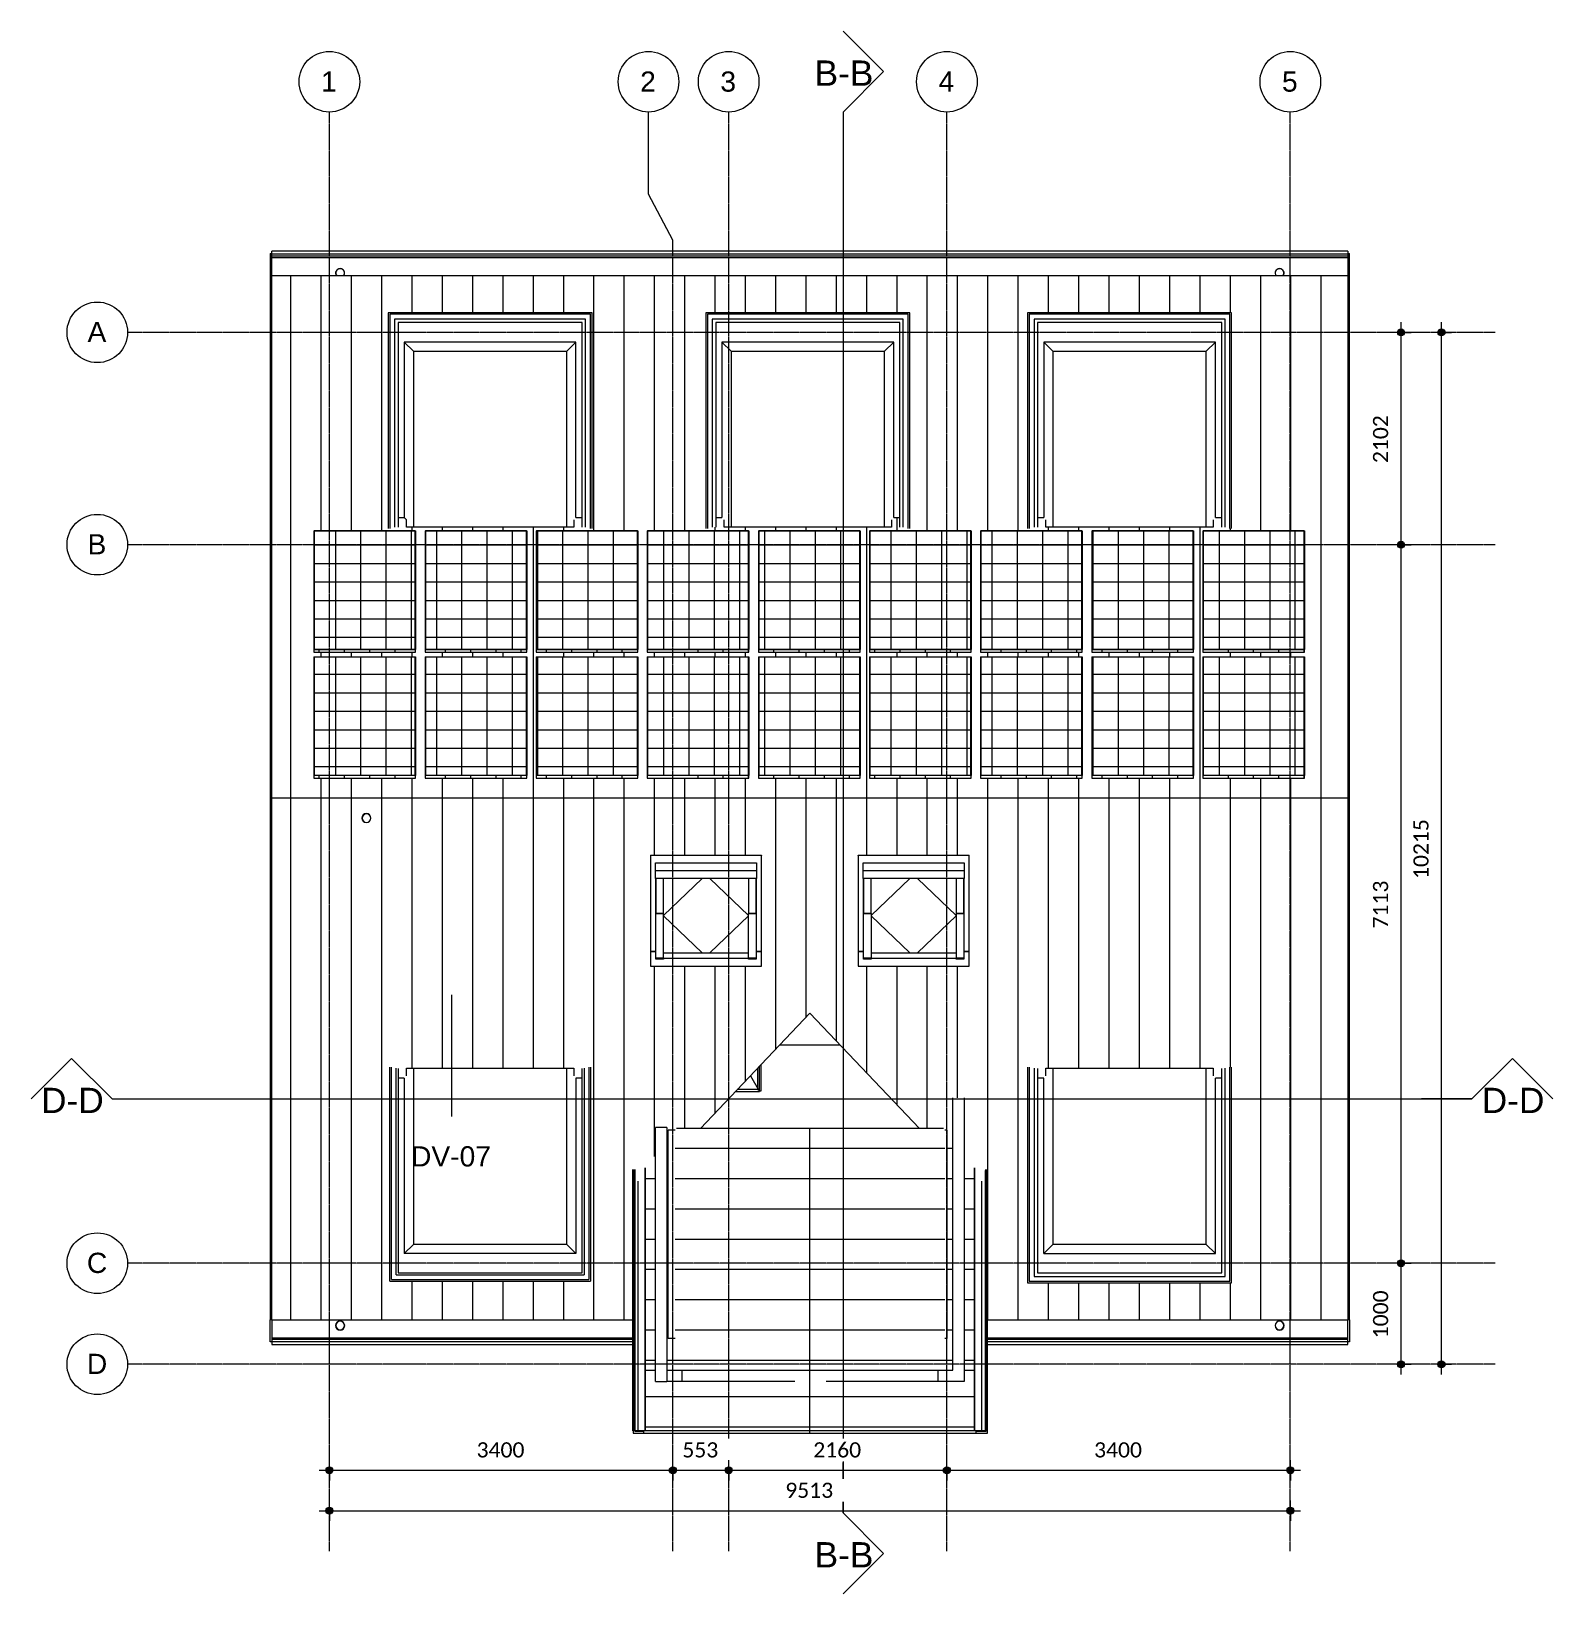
# Model space of a CAD drawing. Header units: millimetres. Extents: x -7971 to 7092, y -1411 to 14056.
import ezdxf

# ---------------------------------------------------------------- set-up
doc = ezdxf.new("R2010")
doc.units = ezdxf.units.MM
doc.linetypes.add('grid', pattern=[24, 15, -3, 3, -3])
for name, color, linetype, lineweight in [('A-ANNO-DIMS', 211, 'Continuous', 9), ('A-ANNO-DIMS-100', 211, 'Continuous', 9), ('A-DETL-MBND', 5, 'Continuous', 9), ('A-FLOR', 192, 'Continuous', 9), ('A-GENM', 13, 'Continuous', 9), ('A-GLAZ', 151, 'Continuous', 9), ('A-ROOF', 132, 'Continuous', 9), ('A-ROOF-OTLN', 132, 'Continuous', 9), ('A-ROOF-PATT', 132, 'Continuous', 9), ('A-WALL', 113, 'Continuous', 9), ('G-ANNO-SYMB', 111, 'Continuous', 9), ('S-COLS', 52, 'Continuous', 9), ('S-GRID', 1, 'Continuous', 9), ('S-GRID-IDEN', 1, 'Continuous', 9)]:
    doc.layers.add(name, color=color, linetype=linetype, lineweight=lineweight)
doc.styles.add('Arial', font='arial.ttf', dxfattribs={"height": 200})
doc.styles.add('Arial_1', font='arial.ttf', dxfattribs={"height": 250})
doc.styles.add('Calibri', font='calibri.ttf', dxfattribs={"height": 150})
doc.dimstyles.new('00_BR_maatvoering_1_5mm', dxfattribs={"dimscale": 304.8, "dimtxt": 176.602264, "dimasz": 0.918635, "dimexe": 0.328084, "dimexo": 0.0625, "dimgap": 0.229659, "dimtad": 1, "dimdec": 0, "dimzin": 0, "dimdsep": 46, "dimtxsty": 'Calibri', "dimblk1": 'DOTSMALL', "dimblk2": 'DOTSMALL', "dimsah": 1, "dimcen": 0.09, "dimdle": 0.328084, "dimazin": 0, "dimtfac": 1, "dimtdec": 4, "dimtix": 1, "dimtmove": 0, "dimatfit": 3, "dimfxl": 0.328084, "dimfxlon": 1, "dimtvp": 1, "dimtfill": 1, "dimtolj": 1, "dimtzin": 0, "dimarcsym": 2})

msp = doc.modelspace()

# ---------------------------------------------------------------- texts
at = {"layer": 'G-ANNO-SYMB', "attachment_point": 1}
for s, insert, char_height, width, style in [('B-B', (-215.8, 13766.5), 250, 705.485, 'Arial_1'), ('D-D', (-7873.6, 3597.4), 250, 753.586, 'Arial_1'), ('D-D', (6388.7, 3597.4), 250, 753.586, 'Arial_1'), ('DV-07', (-4211.2, 3018.3), 200, 978.059, 'Arial'), ('B-B', (-215.8, -900.5), 250, 705.485, 'Arial_1')]:
    msp.add_mtext(s, dxfattribs=dict(at, insert=insert, char_height=char_height, width=width, style=style))
at = {"layer": 'S-GRID-IDEN', "char_height": 200, "attachment_point": 1, "style": 'Arial'}
for s, insert, width in [('1', (-5101.9, 13657.8), 192.405), ('2', (-1942.8, 13657.8), 192.405), ('3', (-1148.9, 13657.8), 192.405), ('4', (1011.1, 13657.8), 192.405), ('5', (4411.1, 13657.8), 192.405), ('A', (-7413.5, 11179.2), 232.489), ('B', (-7413.5, 9077.4), 232.489), ('C', (-7420, 1964.3), 248.523), ('D', (-7420, 964.3), 248.523)]:
    msp.add_mtext(s, dxfattribs=dict(at, insert=insert, width=width))

# ---------------------------------------------------------------- blocks, each defined once
blk = doc.blocks.new('Zonnepaneel - Zonnepaneel gebouw 1000x1600-406884-Dakaanzicht')
at = {"layer": 'A-GENM'}
h = blk.add_hatch(dxfattribs=at)
h.set_pattern_fill('FP_2', color=256, style=0, pattern_type=2)
h.set_pattern_definition([(270, (3630.52, 8523.85), (250, 2e-14), []), (0, (3630.52, 8523.85), (0, 182.838), [])])
h.paths.add_polyline_path([(4634, 7937), (4634, 9111), (3628, 9111), (3628, 7937), (4229, 7937)])
h.paths.add_polyline_path([(4631, 7939), (3631, 7939), (3631, 9109), (4631, 9109), (4631, 8162)])
h = blk.add_hatch(dxfattribs=at)
h.set_pattern_fill('FP_3', color=256, style=0, pattern_type=2)
h.set_pattern_definition([(0, (4542.9, 8604.8), (0, 182.838), []), (90, (4542.9, 8604.8), (-250, 2e-14), [])])
h.paths.add_polyline_path([(4631, 7939), (4631, 9109), (3631, 9109), (3631, 7939), (4229, 7939)])
h = blk.add_hatch(dxfattribs=at)
h.set_pattern_fill('FP_1', color=256, style=0, pattern_type=2)
h.set_pattern_definition([(0, (3630.52, 7936.58), (0, 170.5), []), (90, (3630.52, 7936.58), (-250, 2e-14), [])])
h.paths.add_polyline_path([(4634, 7909), (4634, 7937), (3628, 7937), (3628, 7909), (4229, 7909)])
for p, q in [((3628, 9111), (4634, 9111)), ((3628, 9111), (3628, 7937)), ((4631, 9109), (3631, 9109)), ((3631, 7939), (3631, 9109)), ((4631, 9109), (3631, 9109)), ((3631, 9109), (3631, 7939)), ((4631, 7939), (4631, 9109)), ((4631, 7939), (4631, 9109)), ((4634, 9111), (4634, 7937)), ((4634, 7937), (3628, 7937)), ((3628, 7937), (3628, 7909)), ((3628, 7909), (4634, 7909)), ((3631, 7939), (4631, 7939)), ((3631, 7939), (4631, 7939)), ((4634, 7909), (4634, 7937))]:
    blk.add_line(p, q, dxfattribs=at)
blk = doc.blocks.new('28_EB_HWA_grote slag - TRON60x2_5-2568815-Dakaanzicht')
at = {"layer": 'A-DETL-MBND'}
for radius, start, end in [(45, 50.8296, 180), (42.5, 48.16, 180), (42.5, 180, 311.84), (45, 180, 309.1704)]:
    blk.add_arc((-127, 0), radius, start, end, dxfattribs=at)
blk = doc.blocks.new('28_EB_HWA_grote slag - TRON60x2_5-2568840-Dakaanzicht')
at = {"layer": 'A-DETL-MBND'}
for radius, start, end in [(45, 360, 180), (42.5, 0, 180), (42.5, 180, 0), (45, 180, 360)]:
    blk.add_arc((-127, 0), radius, start, end, dxfattribs=at)
blk = doc.blocks.new('28_EB_HWA_grote slag - TRON60x2_5-V1-Dakaanzicht')
at = {"layer": 'A-DETL-MBND'}
for radius, start, end in [(45, 50.8296, 180), (42.5, 48.16, 180), (42.5, 180, 310.6525), (45, 180, 309.1704)]:
    blk.add_arc((-127, 0), radius, start, end, dxfattribs=at)
blk = doc.blocks.new('roof-windowsveluxgglintegra---de - Default-2137562-Dakaanzicht')
at = {"layer": 'A-GLAZ'}
for p, q in [((-1841, 5901), (-741, 5901)), ((-1841, 5901), (-1841, 5898)), ((-741, 5898), (-1841, 5898)), ((-1841, 5898), (-1841, 4947)), ((-741, 5901), (-741, 5898)), ((-741, 4947), (-741, 5898)), ((-1791, 5825), (-791, 5825)), ((-1791, 5746), (-1791, 5825)), ((-1791, 5669), (-1791, 5746)), ((-791, 5746), (-1791, 5746)), ((-791, 5825), (-791, 5746)), ((-791, 5746), (-791, 5669)), ((-1791, 5669), (-1791, 4896)), ((-791, 5669), (-1791, 5669)), ((-1788, 5669), (-1788, 5321)), ((-1329, 5669), (-1712, 5302)), ((-1712, 5321), (-1712, 5669)), ((-1253, 5669), (-869, 5302)), ((-869, 5669), (-869, 5321)), ((-793, 5321), (-793, 5669)), ((-791, 4896), (-791, 5669)), ((-1788, 5321), (-1712, 5321)), ((-1788, 4884), (-1788, 5321)), ((-1712, 5321), (-1788, 5321)), ((-1712, 4884), (-1712, 5321)), ((-1712, 5299), (-1329, 4933)), ((-869, 5299), (-1252, 4933)), ((-869, 5321), (-793, 5321)), ((-869, 4884), (-869, 5321)), ((-793, 5321), (-869, 5321)), ((-793, 5321), (-793, 4884)), ((-1841, 4947), (-1791, 4947)), ((-1791, 4947), (-1841, 4947)), ((-1841, 4947), (-1841, 4801)), ((-1841, 4801), (-741, 4801)), ((-1788, 4896), (-1791, 4896)), ((-1788, 4872), (-1788, 4884)), ((-1788, 4884), (-1712, 4884)), ((-1712, 4872), (-1788, 4872)), ((-869, 4930), (-1712, 4930)), ((-1712, 4884), (-1712, 4872)), ((-869, 4876), (-1712, 4876)), ((-869, 4872), (-869, 4884)), ((-869, 4884), (-793, 4884)), ((-793, 4872), (-869, 4872)), ((-791, 4896), (-793, 4896)), ((-793, 4884), (-793, 4872)), ((-791, 4947), (-741, 4947)), ((-741, 4947), (-791, 4947)), ((-741, 4801), (-741, 4947))]:
    blk.add_line(p, q, dxfattribs=at)
blk = doc.blocks.new('roof-windowsveluxgglintegra---de - Default-2137839-Dakaanzicht')
at = {"layer": 'A-GLAZ'}
for p, q in [((215, 5901), (1315, 5901)), ((215, 5898), (215, 5901)), ((1315, 5898), (215, 5898)), ((215, 5898), (215, 4947)), ((1315, 5898), (1315, 5901)), ((1315, 4947), (1315, 5898)), ((265, 5825), (1265, 5825)), ((265, 5746), (265, 5825)), ((265, 5669), (265, 5746)), ((1265, 5746), (265, 5746)), ((1265, 5825), (1265, 5746)), ((1265, 5746), (1265, 5669)), ((265, 5669), (265, 4896)), ((1265, 5669), (265, 5669)), ((268, 5669), (268, 5321)), ((727, 5669), (343, 5302)), ((343, 5321), (343, 5669)), ((803, 5669), (1187, 5302)), ((1187, 5669), (1187, 5321)), ((1262, 5321), (1262, 5669)), ((1265, 4896), (1265, 5669)), ((268, 5321), (343, 5321)), ((268, 4884), (268, 5321)), ((343, 5321), (268, 5321)), ((343, 5321), (343, 4884)), ((343, 5299), (727, 4933)), ((1187, 5299), (803, 4933)), ((1187, 5321), (1262, 5321)), ((1187, 5321), (1187, 4884)), ((1262, 5321), (1187, 5321)), ((1262, 5321), (1262, 4884)), ((215, 4947), (265, 4947)), ((265, 4947), (215, 4947)), ((215, 4947), (215, 4801)), ((215, 4801), (1315, 4801)), ((268, 4896), (265, 4896)), ((268, 4872), (268, 4884)), ((268, 4884), (343, 4884)), ((343, 4872), (268, 4872)), ((1187, 4930), (343, 4930)), ((343, 4884), (343, 4872)), ((1187, 4876), (343, 4876)), ((1187, 4884), (1262, 4884)), ((1187, 4872), (1187, 4884)), ((1262, 4872), (1187, 4872)), ((1265, 4896), (1262, 4896)), ((1262, 4884), (1262, 4872)), ((1265, 4947), (1315, 4947)), ((1315, 4947), (1265, 4947)), ((1315, 4801), (1315, 4947))]:
    blk.add_line(p, q, dxfattribs=at)
blk = doc.blocks.new('28_EB_HWA_grote slag - TRON60x2_5-V2-Dakaanzicht')
at = {"layer": 'A-DETL-MBND'}
for radius, start, end in [(45, 360, 180), (45, 180, 360), (42.5, 0, 180), (42.5, 180, 360)]:
    blk.add_arc((-127, 0), radius, start, end, dxfattribs=at)
blk = doc.blocks.new('73_EA_Standaard_kledingkast_IKEA - 600x900x2600-502647-Dakaanzicht')
at = {"layer": 'A-DETL-MBND'}
for p, q in [((582, 229), (582, 18)), ((600, 18), (600, 247)), ((618, 5), (618, 266)), ((365, 0), (600, 0)), ((600, 18), (382, 18)), ((511, 154), (600, 0)), ((582, 18), (600, 18)), ((600, 0), (600, 18)), ((600, 5), (618, 5))]:
    blk.add_line(p, q, dxfattribs=at)
blk = doc.blocks.new('Grid - r_3_0mm-1753543-Dakaanzicht')
at = {"layer": 'S-GRID-IDEN'}
blk.add_circle((0, 0), 3, dxfattribs=at)
blk = doc.blocks.new('Section - gesloten pijl _ viewname _ sheetnumber-464714-Dakaanzicht')
at = {"layer": 'G-ANNO-SYMB'}
for p, q in [((-4, 4), (-8, 0)), ((0, 0), (-4, 4)), ((0, 0), (5, 0))]:
    blk.add_line(p, q, dxfattribs=at)
blk = doc.blocks.new('DIMBLOCK1-Dakaanzicht')
at = {"layer": 'A-ANNO-DIMS-100'}
h = blk.add_hatch(color=256, dxfattribs=at)
edge = h.paths.add_edge_path()
edge.add_arc((-5019, -189), 35, 0, 360)
h = blk.add_hatch(color=256, dxfattribs=at)
edge = h.paths.add_edge_path()
edge.add_arc((-1619, -189), 35, 0, 360)
for p, q in [((-5019, -189), (-5019, -89)), ((-1619, -189), (-1619, -89)), ((-5119, -189), (-1619, -189)), ((-5019, -189), (-5019, -289)), ((-1619, -189), (-1619, -289))]:
    blk.add_line(p, q, dxfattribs=at)
for centre in [(-5019, -189), (-1619, -189)]:
    blk.add_circle(centre, 35, dxfattribs=at)
at = {"layer": 'A-ANNO-DIMS-100', "color": 0, "insert": (-3562, 88), "char_height": 150, "width": 583.66, "attachment_point": 1, "line_spacing_factor": 1.158048, "style": 'Calibri', "bg_fill": 3, "box_fill_scale": 1.25, "bg_fill_color": 256, "bg_fill_true_color": 13158600, "bg_fill_transparency": 0}
blk.add_mtext('3400', dxfattribs=at)
blk = doc.blocks.new('_DotSmall')
at = {"color": 0, "linetype": 'ByBlock', "const_width": 0.5}
blk.add_lwpolyline([(-0.0625, 0, 1), (0.0625, 0, 1)], format="xyb", close=True, dxfattribs=at)
blk = doc.blocks.new('DIMBLOCK2-Dakaanzicht')
at = {"layer": 'A-ANNO-DIMS-100'}
h = blk.add_hatch(color=256, dxfattribs=at)
edge = h.paths.add_edge_path()
edge.add_arc((-1619, -189), 35, 0, 360)
h = blk.add_hatch(color=256, dxfattribs=at)
edge = h.paths.add_edge_path()
edge.add_arc((-1066, -189), 35, 0, 360)
for p, q in [((-1619, -189), (-1619, -89)), ((-1066, -189), (-1066, -89)), ((-1619, -189), (-1066, -189)), ((-1619, -189), (-1619, -289)), ((-1066, -189), (-1066, -289))]:
    blk.add_line(p, q, dxfattribs=at)
for centre in [(-1619, -189), (-1066, -189)]:
    blk.add_circle(centre, 35, dxfattribs=at)
at = {"layer": 'A-ANNO-DIMS-100', "color": 0, "insert": (-1525, 88), "char_height": 150, "width": 437.74, "attachment_point": 1, "line_spacing_factor": 1.158048, "style": 'Calibri', "bg_fill": 3, "box_fill_scale": 1.25, "bg_fill_color": 256, "bg_fill_true_color": 13158600, "bg_fill_transparency": 0}
blk.add_mtext('553', dxfattribs=at)
blk = doc.blocks.new('DIMBLOCK3-Dakaanzicht')
at = {"layer": 'A-ANNO-DIMS-100'}
h = blk.add_hatch(color=256, dxfattribs=at)
edge = h.paths.add_edge_path()
edge.add_arc((-1066, -189), 35, 0, 360)
h = blk.add_hatch(color=256, dxfattribs=at)
edge = h.paths.add_edge_path()
edge.add_arc((1094, -189), 35, 0, 360)
for p, q in [((-1066, -189), (-1066, -89)), ((1094, -189), (1094, -89)), ((-1066, -189), (1094, -189)), ((-1066, -189), (-1066, -289)), ((1094, -189), (1094, -289))]:
    blk.add_line(p, q, dxfattribs=at)
for centre in [(-1066, -189), (1094, -189)]:
    blk.add_circle(centre, 35, dxfattribs=at)
at = {"layer": 'A-ANNO-DIMS-100', "color": 0, "insert": (-229, 88), "char_height": 150, "width": 583.66, "attachment_point": 1, "line_spacing_factor": 1.158048, "style": 'Calibri', "bg_fill": 3, "box_fill_scale": 1.25, "bg_fill_color": 256, "bg_fill_true_color": 13158600, "bg_fill_transparency": 0}
blk.add_mtext('2160', dxfattribs=at)
blk = doc.blocks.new('DIMBLOCK4-Dakaanzicht')
at = {"layer": 'A-ANNO-DIMS-100'}
h = blk.add_hatch(color=256, dxfattribs=at)
edge = h.paths.add_edge_path()
edge.add_arc((1094, -189), 35, 0, 360)
h = blk.add_hatch(color=256, dxfattribs=at)
edge = h.paths.add_edge_path()
edge.add_arc((4494, -189), 35, 0, 360)
for p, q in [((1094, -189), (1094, -89)), ((4494, -189), (4494, -89)), ((1094, -189), (4594, -189)), ((1094, -189), (1094, -289)), ((4494, -189), (4494, -289))]:
    blk.add_line(p, q, dxfattribs=at)
for centre in [(1094, -189), (4494, -189)]:
    blk.add_circle(centre, 35, dxfattribs=at)
at = {"layer": 'A-ANNO-DIMS-100', "color": 0, "insert": (2551, 88), "char_height": 150, "width": 583.66, "attachment_point": 1, "line_spacing_factor": 1.158048, "style": 'Calibri', "bg_fill": 3, "box_fill_scale": 1.25, "bg_fill_color": 256, "bg_fill_true_color": 13158600, "bg_fill_transparency": 0}
blk.add_mtext('3400', dxfattribs=at)
blk = doc.blocks.new('DIMBLOCK5-Dakaanzicht')
at = {"layer": 'A-ANNO-DIMS-100'}
h = blk.add_hatch(color=256, dxfattribs=at)
edge = h.paths.add_edge_path()
edge.add_arc((-5019, -589), 35, 0, 360)
h = blk.add_hatch(color=256, dxfattribs=at)
edge = h.paths.add_edge_path()
edge.add_arc((4494, -589), 35, 0, 360)
for p, q in [((-5119, -589), (4594, -589)), ((-5019, -589), (-5019, -489)), ((-5019, -589), (-5019, -689)), ((4494, -589), (4494, -489)), ((4494, -589), (4494, -689))]:
    blk.add_line(p, q, dxfattribs=at)
for centre in [(-5019, -589), (4494, -589)]:
    blk.add_circle(centre, 35, dxfattribs=at)
at = {"layer": 'A-ANNO-DIMS-100', "color": 0, "insert": (-506, -312), "char_height": 150, "width": 583.66, "attachment_point": 1, "line_spacing_factor": 1.158048, "style": 'Calibri', "bg_fill": 3, "box_fill_scale": 1.25, "bg_fill_color": 256, "bg_fill_true_color": 13158600, "bg_fill_transparency": 0}
blk.add_mtext('9513', dxfattribs=at)
blk = doc.blocks.new('DIMBLOCK6-Dakaanzicht')
at = {"layer": 'A-ANNO-DIMS-100'}
h = blk.add_hatch(color=256, dxfattribs=at)
edge = h.paths.add_edge_path()
edge.add_arc((5590, 1860), 35, 0, 360)
h = blk.add_hatch(color=256, dxfattribs=at)
edge = h.paths.add_edge_path()
edge.add_arc((5590, 860), 35, 0, 360)
for p, q in [((5590, 1860), (5490, 1860)), ((5590, 760), (5590, 1860)), ((5590, 1860), (5690, 1860)), ((5590, 860), (5490, 860)), ((5590, 860), (5690, 860))]:
    blk.add_line(p, q, dxfattribs=at)
for centre in [(5590, 1860), (5590, 860)]:
    blk.add_circle(centre, 35, dxfattribs=at)
at = {"layer": 'A-ANNO-DIMS-100', "color": 0, "insert": (5312, 1117), "char_height": 150, "width": 583.66, "attachment_point": 1, "rotation": 90, "line_spacing_factor": 1.158048, "style": 'Calibri', "bg_fill": 3, "box_fill_scale": 1.25, "bg_fill_color": 256, "bg_fill_true_color": 13158600, "bg_fill_transparency": 0}
blk.add_mtext('1000', dxfattribs=at)
blk = doc.blocks.new('DIMBLOCK7-Dakaanzicht')
at = {"layer": 'A-ANNO-DIMS-100'}
h = blk.add_hatch(color=256, dxfattribs=at)
edge = h.paths.add_edge_path()
edge.add_arc((5590, 8973), 35, 0, 360)
h = blk.add_hatch(color=256, dxfattribs=at)
edge = h.paths.add_edge_path()
edge.add_arc((5590, 1860), 35, 0, 360)
for p, q in [((5590, 8973), (5490, 8973)), ((5590, 1860), (5590, 8973)), ((5590, 8973), (5690, 8973)), ((5590, 1860), (5490, 1860)), ((5590, 1860), (5690, 1860))]:
    blk.add_line(p, q, dxfattribs=at)
for centre in [(5590, 8973), (5590, 1860)]:
    blk.add_circle(centre, 35, dxfattribs=at)
at = {"layer": 'A-ANNO-DIMS-100', "color": 0, "insert": (5312, 5174), "char_height": 150, "width": 583.66, "attachment_point": 1, "rotation": 90, "line_spacing_factor": 1.158048, "style": 'Calibri', "bg_fill": 3, "box_fill_scale": 1.25, "bg_fill_color": 256, "bg_fill_true_color": 13158600, "bg_fill_transparency": 0}
blk.add_mtext('7113', dxfattribs=at)
blk = doc.blocks.new('DIMBLOCK8-Dakaanzicht')
at = {"layer": 'A-ANNO-DIMS-100'}
h = blk.add_hatch(color=256, dxfattribs=at)
edge = h.paths.add_edge_path()
edge.add_arc((5590, 11075), 35, 0, 360)
h = blk.add_hatch(color=256, dxfattribs=at)
edge = h.paths.add_edge_path()
edge.add_arc((5590, 8973), 35, 0, 360)
for p, q in [((5590, 8973), (5590, 11175)), ((5590, 11075), (5490, 11075)), ((5590, 11075), (5690, 11075)), ((5590, 8973), (5490, 8973)), ((5590, 8973), (5690, 8973))]:
    blk.add_line(p, q, dxfattribs=at)
for centre in [(5590, 11075), (5590, 8973)]:
    blk.add_circle(centre, 35, dxfattribs=at)
at = {"layer": 'A-ANNO-DIMS-100', "color": 0, "insert": (5312, 9781), "char_height": 150, "width": 583.66, "attachment_point": 1, "rotation": 90, "line_spacing_factor": 1.158048, "style": 'Calibri', "bg_fill": 3, "box_fill_scale": 1.25, "bg_fill_color": 256, "bg_fill_true_color": 13158600, "bg_fill_transparency": 0}
blk.add_mtext('2102', dxfattribs=at)
blk = doc.blocks.new('DIMBLOCK9-Dakaanzicht')
at = {"layer": 'A-ANNO-DIMS-100'}
h = blk.add_hatch(color=256, dxfattribs=at)
edge = h.paths.add_edge_path()
edge.add_arc((5990, 11075), 35, 0, 360)
h = blk.add_hatch(color=256, dxfattribs=at)
edge = h.paths.add_edge_path()
edge.add_arc((5990, 860), 35, 0, 360)
for p, q in [((5990, 760), (5990, 11175)), ((5990, 11075), (5890, 11075)), ((5990, 11075), (6090, 11075)), ((5990, 860), (5890, 860)), ((5990, 860), (6090, 860))]:
    blk.add_line(p, q, dxfattribs=at)
for centre in [(5990, 11075), (5990, 860)]:
    blk.add_circle(centre, 35, dxfattribs=at)
at = {"layer": 'A-ANNO-DIMS-100', "color": 0, "insert": (5712, 5664), "char_height": 150, "width": 729.57, "attachment_point": 1, "rotation": 90, "line_spacing_factor": 1.158048, "style": 'Calibri', "bg_fill": 3, "box_fill_scale": 1.25, "bg_fill_color": 256, "bg_fill_true_color": 13158600, "bg_fill_transparency": 0}
blk.add_mtext('10215', dxfattribs=at)
blk = doc.blocks.new('Detail View - gesloten pijl _ viewname _ sheetnumber-1753502-Dakaanzicht')
at = {"layer": 'G-ANNO-SYMB'}
blk.add_line((0, 0), (5, 0), dxfattribs=at)

# ---------------------------------------------------------------- hatches: boundary and pattern name
at = {"layer": 'A-ROOF-PATT'}
h = msp.add_hatch(dxfattribs=at)
h.set_pattern_fill('FP_4', color=256, style=0, pattern_type=2)
h.set_pattern_definition([(270, (0, 4745.2), (300, 2e-14), [])])
h.paths.add_polyline_path([(5062.1, 6467.8), (5062.1, 11633.8), (-5587.6, 11633.8), (-5587.6, 6467.8), (4633.5, 6467.8)])
h.paths.add_polyline_path([(3977, 6661.6), (3627.5, 6661.6), (3627.5, 7863.4), (4633.5, 7863.4), (4633.5, 6661.6), (4229.1, 6661.6)])
h.paths.add_polyline_path([(2527.5, 6661.6), (2527.5, 7863.4), (3533.5, 7863.4), (3533.5, 6661.6), (2530.5, 6661.6)])
h.paths.add_polyline_path([(1459.5, 6661.6), (1427.5, 6661.6), (1427.5, 7863.4), (2433.5, 7863.4), (2433.5, 6661.6), (1462.5, 6661.6)])
h.paths.add_polyline_path([(362.5, 6661.6), (327.5, 6661.6), (327.5, 7863.4), (1333.5, 7863.4), (1333.5, 6661.6), (1202.9, 6661.6)])
h.paths.add_polyline_path([(230.5, 6661.6), (-772.5, 6661.6), (-772.5, 7863.4), (233.5, 7863.4), (233.5, 6661.6)])
h.paths.add_polyline_path([(-1872.5, 6661.6), (-1872.5, 7863.4), (-866.5, 7863.4), (-866.5, 6661.6), (-1869.5, 6661.6)])
h.paths.add_polyline_path([(-4849.5, 6661.6), (-5172.5, 6661.6), (-5172.5, 7863.4), (-4166.5, 7863.4), (-4166.5, 6661.6), (-4201.5, 6661.6)])
h.paths.add_polyline_path([(-2832, 6661.6), (-2972.5, 6661.6), (-2972.5, 7863.4), (-1966.5, 7863.4), (-1966.5, 6661.6), (-2327.6, 6661.6)])
h.paths.add_polyline_path([(-3840.7, 6661.6), (-4072.5, 6661.6), (-4072.5, 7863.4), (-3066.5, 7863.4), (-3066.5, 6661.6), (-3336.4, 6661.6)])
h.paths.add_polyline_path([(1427.5, 7909.3), (1427.5, 9111.1), (2433.5, 9111.1), (2433.5, 7909.3), (1430.5, 7909.3)])
h.paths.add_polyline_path([(2527.5, 7909.3), (2527.5, 9111.1), (3533.5, 9111.1), (3533.5, 7909.3), (2530.5, 7909.3)])
h.paths.add_polyline_path([(3627.5, 7909.3), (3627.5, 9111.1), (4633.5, 9111.1), (4633.5, 7909.3), (3630.5, 7909.3)])
h.paths.add_polyline_path([(-58, 7909.3), (-772.5, 7909.3), (-772.5, 9111.1), (233.5, 9111.1), (233.5, 7909.3), (68.1, 7909.3)])
h.paths.add_polyline_path([(1202.9, 7909.3), (327.5, 7909.3), (327.5, 9111.1), (1333.5, 9111.1), (1333.5, 7909.3), (1298.5, 7909.3)])
h.paths.add_polyline_path([(-1318.9, 7909.3), (-1872.5, 7909.3), (-1872.5, 9111.1), (-866.5, 9111.1), (-866.5, 7909.3), (-1192.8, 7909.3)])
h.paths.add_polyline_path([(-4345.1, 7909.3), (-5172.5, 7909.3), (-5172.5, 9111.1), (-4166.5, 9111.1), (-4166.5, 7909.3), (-4201.5, 7909.3)])
h.paths.add_polyline_path([(-4072.5, 7909.3), (-4072.5, 9111.1), (-3066.5, 9111.1), (-3066.5, 7909.3), (-4069.5, 7909.3)])
h.paths.add_polyline_path([(-1966.5, 7909.3), (-2972.5, 7909.3), (-2972.5, 9111.1), (-1966.5, 9111.1), (-1966.5, 7913.5)])
h.paths.add_polyline_path([(711.2, 9133.8), (711.2, 9145.6), (662.7, 9145.6), (662.7, 9147.2), (629.2, 9147.2), (629.2, 9242.7), (567.2, 9242.7), (545.2, 9219.1), (545.2, 9145.4), (-1110.8, 9145.4), (-1110.8, 9219.1), (-1132.8, 9242.7), (-1194.8, 9242.7), (-1194.8, 9147.2), (-1228.3, 9147.2), (-1228.3, 9145.6), (-1276.8, 9145.4), (-1276.8, 9133.8), (-1291.8, 9133.8), (-1291.8, 11268.8), (726.2, 11268.8), (726.2, 9133.8)])
h.paths.add_polyline_path([(1893.2, 9133.8), (1893.2, 11268.8), (3911.2, 11268.8), (3911.2, 9133.8), (3896.2, 9133.8), (3896.2, 9145.6), (3847.7, 9145.6), (3847.7, 9147.2), (3814.2, 9147.2), (3814.2, 9242.7), (3752.2, 9242.7), (3730.2, 9219.1), (3730.2, 9145.4), (2074.2, 9145.4), (2074.2, 9219.1), (2052.2, 9242.7), (1990.2, 9242.7), (1990.2, 9147.2), (1956.7, 9147.2), (1956.7, 9145.6), (1908.2, 9145.4), (1908.2, 9133.8)])
h.paths.add_polyline_path([(-4421.8, 9133.8), (-4436.8, 9133.8), (-4436.8, 11268.8), (-2418.8, 11268.8), (-2418.8, 9133.8), (-2433.8, 9133.8), (-2433.8, 9145.6), (-2482.3, 9145.6), (-2482.3, 9147.2), (-2515.8, 9147.2), (-2515.8, 9242.7), (-2577.8, 9242.7), (-2599.8, 9219.1), (-2599.8, 9145.4), (-4255.8, 9145.4), (-4255.8, 9219.1), (-4277.8, 9242.7), (-4339.8, 9242.7), (-4339.8, 9147.2), (-4373.3, 9147.2), (-4373.3, 9145.6), (-4421.8, 9145.6)])
h = msp.add_hatch(dxfattribs=at)
h.set_pattern_fill('FP_5', color=256, style=0, pattern_type=2)
h.set_pattern_definition([(90, (0, 1271.46), (-300, 2e-14), [])])
h.paths.add_polyline_path([(4733.5, 1301.9), (5062.1, 1301.9), (5062.1, 6467.8), (-5587.6, 6467.8), (-5587.6, 1301.9), (-2014.3, 1301.9), (-2014.3, 2789.9), (-1992, 2789.1), (-1992, 2759.5), (-1961.1, 2672.9), (-1892.4, 2672.9), (-1892.4, 2803.5), (-1889.3, 2803.5), (-1789.3, 2931.3), (-1789.3, 3204.3), (-1679.3, 3204.3), (-1679.3, 3071.9), (-1665.5, 3089.4), (-1665.5, 3176.3), (-1597.5, 3176.3), (-1584.3, 3193.2), (-1346.7, 3193.2), (-262.8, 4335.1), (821.2, 3193.2), (1058.8, 3193.2), (1072, 3176.3), (1093.7, 3176.3), (1093.7, 3148.5), (1153.7, 3071.8), (1153.7, 3498), (1263.7, 3498), (1263.7, 2931.2), (1363.7, 2803.5), (1366.9, 2803.5), (1366.9, 2672.9), (1435.5, 2672.9), (1473.6, 2779.6), (1476, 2779.6), (1476, 2789.9), (1497.1, 2789.1), (1497.1, 1301.9), (4481.3, 1301.9)])
h.paths.add_polyline_path([(3740.2, 1666.9), (1893.2, 1666.9), (1893.2, 3801.8), (1908.2, 3801.8), (1908.2, 3790), (1956.7, 3790), (1956.7, 3788.4), (1990.2, 3788.4), (1990.2, 3693), (2052.3, 3693), (2074.2, 3716.6), (2074.2, 3790.2), (3730.2, 3790.2), (3730.2, 3716.5), (3752.2, 3693), (3814.2, 3693), (3814.2, 3788.4), (3847.7, 3788.4), (3847.7, 3790), (3896.2, 3790), (3896.2, 3801.8), (3911.2, 3801.8), (3911.2, 1666.9), (3847.7, 1666.9)])
h.paths.add_polyline_path([(-3357.9, 1682.9), (-4420.8, 1682.9), (-4420.8, 3801.8), (-4405.8, 3801.8), (-4405.8, 3790), (-4357.3, 3790), (-4357.3, 3788.4), (-4339.8, 3788.4), (-4339.8, 3693), (-4277.7, 3693), (-4255.8, 3716.6), (-4255.8, 3790.2), (-2599.8, 3790.2), (-2599.8, 3716.6), (-2577.8, 3693), (-2515.8, 3693), (-2515.8, 3788.4), (-2498.3, 3788.4), (-2498.3, 3790), (-2449.8, 3790), (-2449.8, 3801.8), (-2434.8, 3801.8), (-2434.8, 1682.9), (-3336.4, 1682.9)])
h.paths.add_polyline_path([(342, 4800.8), (215.1, 4800.8), (215.1, 5901.3), (1315.1, 5901.3), (1315.1, 4800.8), (698.6, 4800.8)])
h.paths.add_polyline_path([(-1713.8, 4800.8), (-1840.7, 4800.8), (-1840.7, 5901.3), (-740.7, 5901.3), (-740.7, 4800.8), (-1361.1, 4800.8)])
h.paths.add_polyline_path([(-4652.8, 6222.4), (-4675, 6228.4), (-4691.3, 6244.6), (-4697.2, 6266.9), (-4691.3, 6289.1), (-4674, 6305.6), (-4652.8, 6311.3), (-4630.5, 6305.4), (-4614, 6288.1), (-4608.3, 6266.9), (-4614.3, 6244.6), (-4631.5, 6228.1), (-4648.3, 6223.6)])
h.paths.add_polyline_path([(-4652.8, 6224.4), (-4630.5, 6231.1), (-4616, 6245.6), (-4610.3, 6266.9), (-4617, 6289.1), (-4631.5, 6303.6), (-4652.8, 6309.3), (-4675, 6302.6), (-4689.5, 6288.1), (-4695.2, 6266.9), (-4688.5, 6244.6), (-4674, 6230.1), (-4667.5, 6228.4)])
h = msp.add_hatch(dxfattribs=at)
h.set_pattern_fill('FP_6', color=256, style=0, pattern_type=2)
h.set_pattern_definition([(0, (-789.75, 0), (0, 300), [])])
h.paths.add_polyline_path([(-1889.3, 800.4), (-1789.3, 800.4), (-1789.3, 2931.3), (-1889.3, 2803.5), (-1889.3, 1037.3)])
h.paths.add_polyline_path([(-1066.7, 800.4), (-262.8, 800.4), (-262.8, 3193.2), (-1584.3, 3193.2), (-1597.5, 3176.3), (-1597.5, 1116.9), (-1665.5, 1116.9), (-1665.5, 3089.4), (-1679.3, 3071.9), (-1679.3, 800.4), (-1318.9, 800.4)])
h = msp.add_hatch(dxfattribs=at)
h.set_pattern_fill('FP_7', color=256, style=0, pattern_type=2)
h.set_pattern_definition([(180, (481.35, 0), (-4e-14, -300), [])])
h.paths.add_polyline_path([(-262.8, 800.4), (1153.7, 800.4), (1153.7, 3071.8), (1093.7, 3148.5), (1093.7, 1116.9), (1072, 1116.9), (1072, 3176.3), (1058.8, 3193.2), (-262.8, 3193.2), (-262.8, 1892.2)])
h.paths.add_polyline_path([(1363.7, 800.4), (1363.7, 2803.5), (1263.7, 2931.2), (1263.7, 800.4)])
h = msp.add_hatch(dxfattribs=at)
h.set_pattern_fill('FP_8', color=256, style=0, pattern_type=2)
h.set_pattern_definition([(0, (-783.13, -60), (0, 300), [])])
h.paths.add_polyline_path([(-1889.3, 202.4), (-262.8, 202.4), (-262.8, 800.4), (-410.9, 800.4), (-410.9, 690.4), (-1789.3, 690.4), (-1789.3, 800.4), (-1889.3, 800.4), (-1889.3, 202.9)])
h = msp.add_hatch(dxfattribs=at)
h.set_pattern_fill('FP_9', color=256, style=0, pattern_type=2)
h.set_pattern_definition([(180, (474.72, -60), (-4e-14, -300), [])])
h.paths.add_polyline_path([(1002.7, 202.4), (1363.7, 202.4), (1363.7, 800.4), (1263.7, 800.4), (1263.7, 690.4), (-99.8, 690.4), (-99.8, 800.4), (-262.8, 800.4), (-262.8, 202.4), (-99.8, 202.4)])

# ---------------------------------------------------------------- linework, layer by layer
at = {"layer": 'A-DETL-MBND'}
for p, q in [((-5606.6, 11855.8), (-5587.6, 11855.8)), ((-5606.6, 11855.8), (-5606.6, 11635.7)), ((5062.1, 11880.3), (-5587.6, 11880.3)), ((-5587.6, 11635.7), (-5587.6, 11880.3)), ((-5587.6, 11853.2), (5062.1, 11853.2)), ((5062.1, 11828.1), (-5587.6, 11828.1)), ((5062.1, 11814.3), (-5587.6, 11814.3)), ((5062.1, 11880.3), (5062.1, 11635.7)), ((5062.1, 11854.7), (5081.1, 11854.7)), ((5081.1, 11635.7), (5081.1, 11854.7)), ((-4187.8, 10888.8), (-2667.8, 10888.8)), ((-4187.8, 10888.8), (-4187.8, 9145.4)), ((-2667.8, 9145.4), (-2667.8, 10888.8)), ((-1042.8, 10888.8), (477.2, 10888.8)), ((-1042.8, 10888.8), (-1042.8, 9145.4)), ((477.2, 9145.4), (477.2, 10888.8)), ((2142.2, 10888.8), (3662.2, 10888.8)), ((2142.2, 10888.8), (2142.2, 9145.4)), ((3662.2, 9145.4), (3662.2, 10888.8)), ((-4339.8, 9242.7), (-4277.7, 9242.7)), ((-2577.8, 9242.7), (-2515.8, 9242.7)), ((-1194.8, 9242.7), (-1132.8, 9242.7)), ((567.2, 9242.7), (629.2, 9242.7)), ((1990.2, 9242.7), (2052.2, 9242.7)), ((3752.2, 9242.7), (3814.2, 9242.7)), ((-4187.8, 3790.2), (-4187.8, 2046.9)), ((-2667.8, 2046.9), (-2667.8, 3790.2)), ((2142.2, 3790.2), (2142.2, 2046.9)), ((3662.2, 2046.9), (3662.2, 3790.2)), ((-4277.7, 3693), (-4339.8, 3693)), ((-2515.8, 3693), (-2577.8, 3693)), ((2052.3, 3693), (1990.2, 3693)), ((3814.2, 3693), (3752.2, 3693)), ((1153.7, 800.4), (1153.7, 3498)), ((1263.7, 3498), (1263.7, 800.4)), ((-1789.3, 690.4), (-1789.3, 3204.3)), ((-1679.3, 3204.3), (-1789.3, 3204.3)), ((-1679.3, 3204.3), (-1679.3, 690.4)), ((-1665.5, 1116.9), (-1665.5, 3176.3)), ((-1597.5, 3176.3), (-1665.5, 3176.3)), ((1093.7, 3176.3), (1072, 3176.3)), ((1093.7, 3176.3), (1093.7, 1116.9)), ((-2014.3, 202.9), (-2014.3, 2789.9)), ((-2001.6, 202.9), (-2001.6, 2789.9)), ((-1992, 196.4), (-1992, 2789.1)), ((-1892.4, 202.9), (-1892.4, 2803.5)), ((-1889.3, 202.9), (-1889.3, 2803.5)), ((1363.7, 2803.5), (1363.7, 202.4)), ((1366.9, 2803.5), (1366.9, 202.4)), ((1476, 2789.9), (1476, 202.4)), ((1488.7, 2789.9), (1488.7, 202.4)), ((1497.1, 177.4), (1497.1, 2789.1)), ((-1961.1, 202.9), (-1961.1, 2672.9)), ((1435.5, 2672.9), (1435.5, 202.4)), ((1473.6, 2779.6), (1473.6, 202.4)), ((-2667.8, 2046.9), (-4187.8, 2046.9)), ((3662.2, 2046.9), (2142.2, 2046.9)), ((-5606.6, 1081), (-5606.6, 1300)), ((-5587.6, 1300), (-5587.6, 1055.3)), ((5062.1, 1055.3), (5062.1, 1300)), ((5081.1, 1300), (5081.1, 1081)), ((-5587.6, 1121.3), (-2014.3, 1121.3)), ((-5587.6, 1107.6), (-2014.3, 1107.6)), ((-1597.5, 1116.9), (-1665.5, 1116.9)), ((1093.7, 1116.9), (1072, 1116.9)), ((1497.1, 1121.3), (5062.1, 1121.3)), ((1497.1, 1107.6), (5062.1, 1107.6)), ((-5587.6, 1081), (-5606.6, 1081)), ((-2014.3, 1082.4), (-5587.6, 1082.4)), ((-5587.6, 1055.3), (-2014.3, 1055.3)), ((5062.1, 1082.4), (1497.1, 1082.4)), ((1497.1, 1055.3), (5062.1, 1055.3)), ((5081.1, 1081), (5062.1, 1081)), ((-1789.3, 690.4), (-1679.3, 690.4)), ((-2001.6, 202.9), (-2014.3, 202.9)), ((-2011, 202.9), (-2011, 177.4)), ((-2011, 177.4), (-1907.5, 177.4)), ((-1889.3, 202.9), (-1992, 202.9)), ((-1907.5, 196.4), (-1992, 196.4)), ((1488.7, 202.4), (1382, 202.4)), ((1478.1, 196.4), (1382, 196.4)), ((1382, 177.4), (1497.1, 177.4)), ((1478.1, 202.4), (1478.1, 196.4))]:
    msp.add_line(p, q, dxfattribs=at)
at = {"layer": 'A-FLOR'}
msp.add_line((-559.9, 4022.1), (34.4, 4022.1), dxfattribs=at)
at = {"layer": 'A-ROOF'}
for p, q in [((5062.1, 11633.8), (-5587.6, 11633.8)), ((-4255.8, 9219.1), (-4277.8, 9242.7)), ((-4255.8, 9145.4), (-4255.8, 9219.1)), ((-2599.8, 9145.4), (-4255.8, 9145.4)), ((-2599.8, 9219.1), (-2599.8, 9145.4)), ((-1110.8, 9145.4), (-1110.8, 9219.1)), ((545.2, 9145.4), (-1110.8, 9145.4)), ((545.2, 9219.1), (545.2, 9145.4)), ((2074.2, 9145.4), (2074.2, 9219.1)), ((3730.2, 9145.4), (2074.2, 9145.4)), ((3730.2, 9219.1), (3730.2, 9145.4)), ((-5587.6, 6467.8), (5062.1, 6467.8)), ((-1346.7, 3193.2), (-262.8, 4335.1)), ((-262.8, 4335.1), (821.2, 3193.2)), ((-4255.8, 3790.2), (-2599.8, 3790.2)), ((-4255.8, 3716.6), (-4255.8, 3790.2)), ((-2599.8, 3790.2), (-2599.8, 3716.6)), ((2074.2, 3790.2), (3730.2, 3790.2)), ((2074.2, 3716.6), (2074.2, 3790.2)), ((3730.2, 3790.2), (3730.2, 3716.5)), ((1058.8, 3193.2), (-1584.3, 3193.2)), ((-262.8, 202.4), (-262.8, 3193.2)), ((-5587.6, 1301.9), (-2014.3, 1301.9)), ((1497.1, 1301.9), (5062.1, 1301.9)), ((-1889.3, 800.4), (-1789.3, 800.4)), ((-475.1, 800.4), (-35.5, 800.4)), ((1263.7, 800.4), (1363.7, 800.4))]:
    msp.add_line(p, q, dxfattribs=at)
at = {"layer": 'A-ROOF-OTLN'}
for p, q in [((-5606.6, 11635.7), (-5587.6, 11635.7)), ((-5606.6, 11635.7), (-5606.6, 1300)), ((-5587.6, 1300), (-5587.6, 11635.7)), ((5062.1, 11635.7), (5081.1, 11635.7)), ((5062.1, 11635.7), (5062.1, 1300)), ((5081.1, 1300), (5081.1, 11635.7)), ((-2418.8, 11268.8), (-4436.8, 11268.8)), ((-4436.8, 11268.8), (-4436.8, 9133.8)), ((-2433.8, 11253.8), (-4421.8, 11253.8)), ((-4421.8, 11253.8), (-4421.8, 9133.8)), ((-2482.3, 11205.3), (-4373.3, 11205.3)), ((-4373.3, 11205.3), (-4373.3, 9145.6)), ((-2515.8, 11171.8), (-4339.8, 11171.8)), ((-4339.8, 11171.8), (-4339.8, 9147.2)), ((-2515.8, 9147.2), (-2515.8, 11171.8)), ((-2482.3, 9145.4), (-2482.3, 11205.3)), ((-2433.8, 9133.8), (-2433.8, 11253.8)), ((-2418.8, 9133.8), (-2418.8, 11268.8)), ((726.2, 11268.8), (-1291.8, 11268.8)), ((-1291.8, 11268.8), (-1291.8, 9133.8)), ((711.2, 11253.8), (-1276.8, 11253.8)), ((-1276.8, 11253.8), (-1276.8, 9133.8)), ((662.7, 11205.3), (-1228.3, 11205.3)), ((-1228.3, 11205.3), (-1228.3, 9145.4)), ((629.2, 11171.8), (-1194.8, 11171.8)), ((-1194.8, 11171.8), (-1194.8, 9147.2)), ((629.2, 9147.2), (629.2, 11171.8)), ((662.7, 9145.4), (662.7, 11205.3)), ((711.2, 9133.8), (711.2, 11253.8)), ((726.2, 9133.8), (726.2, 11268.8)), ((3911.2, 11268.8), (1893.2, 11268.8)), ((1893.2, 11268.8), (1893.2, 9133.8)), ((3896.2, 11253.8), (1908.2, 11253.8)), ((1908.2, 11253.8), (1908.2, 9133.8)), ((3847.7, 11205.3), (1956.7, 11205.3)), ((1956.7, 11205.3), (1956.7, 9145.4)), ((3814.2, 11171.8), (1990.2, 11171.8)), ((1990.2, 11171.8), (1990.2, 9147.2)), ((3814.2, 9147.2), (3814.2, 11171.8)), ((3847.7, 9145.6), (3847.7, 11205.3)), ((3896.2, 9133.8), (3896.2, 11253.8)), ((3911.2, 9133.8), (3911.2, 11268.8)), ((-4187.8, 10888.8), (-4277.8, 10978.8)), ((-2577.8, 10978.8), (-4277.8, 10978.8)), ((-4277.8, 10978.8), (-4277.8, 9242.7)), ((-2667.8, 10888.8), (-2577.8, 10978.8)), ((-2577.8, 9242.7), (-2577.8, 10978.8)), ((-1132.8, 10978.8), (-1042.8, 10888.8)), ((-1132.8, 10978.8), (-1132.8, 9242.7)), ((567.2, 10978.8), (-1132.8, 10978.8)), ((567.2, 10978.8), (477.2, 10888.8)), ((567.2, 9242.7), (567.2, 10978.8)), ((2142.2, 10888.8), (2052.2, 10978.8)), ((3752.2, 10978.8), (2052.2, 10978.8)), ((2052.2, 10978.8), (2052.2, 9242.7)), ((3662.2, 10888.8), (3752.2, 10978.8)), ((3752.2, 9242.7), (3752.2, 10978.8)), ((-5606.6, 6467.8), (-5587.6, 6467.8)), ((5081.1, 6467.8), (5062.1, 6467.8)), ((-4420.8, 1682.9), (-4420.8, 3801.8)), ((-4405.8, 1697.9), (-4405.8, 3801.8)), ((-4357.3, 1746.4), (-4357.3, 3790)), ((-4339.8, 3788.4), (-4339.8, 1763.9)), ((-2515.8, 1763.9), (-2515.8, 3788.4)), ((-2498.3, 3790), (-2498.3, 1746.4)), ((-2449.8, 3801.8), (-2449.8, 1697.9)), ((-2434.8, 3801.8), (-2434.8, 1682.9)), ((1893.2, 3801.8), (1893.2, 1666.9)), ((1908.2, 3801.8), (1908.2, 1681.9)), ((1956.7, 3790), (1956.7, 1730.4)), ((1990.2, 3788.4), (1990.2, 1763.9)), ((3814.2, 1763.9), (3814.2, 3788.4)), ((3847.7, 1730.4), (3847.7, 3790)), ((3896.2, 1681.9), (3896.2, 3801.8)), ((3911.2, 1666.9), (3911.2, 3801.8)), ((-4277.8, 3693), (-4277.8, 1956.9)), ((-2577.8, 3693), (-2577.8, 1956.9)), ((2052.2, 1956.9), (2052.2, 3693)), ((3752.2, 1956.9), (3752.2, 3693)), ((-4277.8, 1956.9), (-4187.8, 2046.9)), ((-2577.8, 1956.9), (-2667.8, 2046.9)), ((2142.2, 2046.9), (2052.2, 1956.9)), ((3662.2, 2046.9), (3752.2, 1956.9)), ((-2577.8, 1956.9), (-4277.8, 1956.9)), ((2052.2, 1956.9), (3752.2, 1956.9)), ((-4357.3, 1746.4), (-2498.3, 1746.4)), ((-4339.8, 1763.9), (-2515.8, 1763.9)), ((1956.7, 1730.4), (3847.7, 1730.4)), ((1990.2, 1763.9), (3814.2, 1763.9)), ((-4420.8, 1682.9), (-2434.8, 1682.9)), ((-4405.8, 1697.9), (-2449.8, 1697.9)), ((1893.2, 1666.9), (3911.2, 1666.9)), ((1908.2, 1681.9), (3896.2, 1681.9)), ((-5587.6, 1300), (-5606.6, 1300)), ((5081.1, 1300), (5062.1, 1300)), ((-1907.5, 177.4), (-1907.5, 202.4)), ((1382, 202.4), (-1907.5, 202.4)), ((-1907.5, 177.4), (1382, 177.4)), ((-262.8, 177.4), (-262.8, 202.4)), ((1382, 202.4), (1382, 177.4))]:
    msp.add_line(p, q, dxfattribs=at)
at = {"layer": 'A-WALL'}
for p, q in [((-1679.3, 800.4), (-475.1, 800.4)), ((-1531.4, 800.4), (-1531.4, 690.4)), ((-35.5, 800.4), (1153.7, 800.4)), ((1002.7, 800.4), (1002.7, 690.4)), ((1263.7, 800.4), (1263.7, 690.4)), ((-410.9, 690.4), (-1679.3, 690.4)), ((1263.7, 690.4), (-99.8, 690.4))]:
    msp.add_line(p, q, dxfattribs=at)
at = {"layer": 'G-ANNO-SYMB'}
for p, q in [((67.2, 13255.8), (67.2, -611.2)), ((-3806.2, 3313.5), (-3806.2, 4516.5)), ((-7170.6, 3486.7), (6291.7, 3486.7))]:
    msp.add_line(p, q, dxfattribs=at)
at = {"layer": 'S-COLS'}
for radius, start, end in [(44.4, 0, 180), (44.5, 180, 360), (42.5, 0, 180), (42.5, 180, 0)]:
    msp.add_arc((-4652.8, 6266.9), radius, start, end, dxfattribs=at)
at = {"layer": 'S-GRID', "linetype": 'grid'}
for p, q in [((-5019.2, -988.7), (-5019.2, 13256.3)), ((-1066.3, -988.7), (-1066.3, 13256.3)), ((1093.7, -988.7), (1093.7, 13256.3)), ((4493.7, -988.7), (4493.7, 13256.3)), ((-1619.3, -988.7), (-1619.3, 11986.3)), ((6521.6, 11075.3), (-7016.6, 11075.3)), ((6521.6, 8973.5), (-7016.6, 8973.5)), ((6521.6, 1860.4), (-7016.6, 1860.4)), ((6521.6, 860.4), (-7016.6, 860.4))]:
    msp.add_line(p, q, dxfattribs=at)
at = {"layer": 'S-GRID'}
for p, q in [((-1860.2, 12442.2), (-1860.2, 13256.3)), ((-1619.3, 11986.3), (-1860.2, 12442.2))]:
    msp.add_line(p, q, dxfattribs=at)

# ---------------------------------------------------------------- block references
at = {"layer": 'A-DETL-MBND'}
for name, p, rotation in [('28_EB_HWA_grote slag - TRON60x2_5-2568815-Dakaanzicht', (-4912.7, 11535.3), 269.9999999999996), ('28_EB_HWA_grote slag - TRON60x2_5-V1-Dakaanzicht', (4387.2, 11535.3), 269.9999999999996), ('28_EB_HWA_grote slag - TRON60x2_5-2568840-Dakaanzicht', (-4912.7, 1370.4), 89.9999999999999), ('28_EB_HWA_grote slag - TRON60x2_5-V2-Dakaanzicht', (4387.2, 1370.4), 90.00000000000011)]:
    msp.add_blockref(name, p, dxfattribs=dict(at, rotation=rotation))
msp.add_blockref('73_EA_Standaard_kledingkast_IKEA - 600x900x2600-502647-Dakaanzicht', (-1362.8, 3560.9), dxfattribs=at)
at = {"layer": 'A-GENM'}
for p in [(-8800, 0), (-7700, 0), (-6600, 0), (-5500, 0), (-4400, 0), (-3300, 0), (-2200, 0), (-1100, 0), (0, 0), (0, 0), (-8800, -1247.7), (-7700, -1247.7), (-6600, -1247.7), (-5500, -1247.7), (-4400, -1247.7), (-3300, -1247.7), (-2200, -1247.7), (-1100, -1247.7), (0, -1247.7)]:
    msp.add_blockref('Zonnepaneel - Zonnepaneel gebouw 1000x1600-406884-Dakaanzicht', p, dxfattribs=at)
at = {"layer": 'A-GLAZ'}
for name in ['roof-windowsveluxgglintegra---de - Default-2137562-Dakaanzicht', 'roof-windowsveluxgglintegra---de - Default-2137839-Dakaanzicht']:
    msp.add_blockref(name, (0, 0), dxfattribs=at)
at = {"layer": 'G-ANNO-SYMB', "xscale": 99.99999999999993, "yscale": 99.99999999999993, "zscale": 99.99999999999993}
for name, p, rotation in [('Section - gesloten pijl _ viewname _ sheetnumber-464714-Dakaanzicht', (67.2, 13255.8), 269.9999999999996), ('Detail View - gesloten pijl _ viewname _ sheetnumber-1753502-Dakaanzicht', (-3806.2, 3313.5), 90)]:
    msp.add_blockref(name, p, dxfattribs=dict(at, rotation=rotation))
msp.add_blockref('Section - gesloten pijl _ viewname _ sheetnumber-464714-Dakaanzicht', (-7170.6, 3486.7), dxfattribs=at)
at = {"layer": 'G-ANNO-SYMB', "extrusion": (0, 0, -1), "xscale": 99.99999999999993, "yscale": 99.99999999999993, "zscale": 99.99999999999993}
msp.add_blockref('Section - gesloten pijl _ viewname _ sheetnumber-464714-Dakaanzicht', (-6291.7, 3486.7), dxfattribs=at)
at = {"layer": 'G-ANNO-SYMB', "extrusion": (0, 0, -1), "xscale": 99.99999999999993, "yscale": 99.99999999999993, "zscale": 99.99999999999993, "rotation": 90.00000000000053}
msp.add_blockref('Section - gesloten pijl _ viewname _ sheetnumber-464714-Dakaanzicht', (-67.2, -611.2), dxfattribs=at)
at = {"layer": 'S-GRID-IDEN', "xscale": 99.99999999999993, "yscale": 99.99999999999993, "zscale": 99.99999999999993}
for p in [(-5019.2, 13556.3), (-1860.2, 13556.3), (-1066.3, 13556.3), (1093.7, 13556.3), (4493.7, 13556.3)]:
    msp.add_blockref('Grid - r_3_0mm-1753543-Dakaanzicht', p, dxfattribs=at)
at = {"layer": 'S-GRID-IDEN', "xscale": 99.99999999999993, "yscale": 99.99999999999993, "zscale": 99.99999999999993, "rotation": 89.99999999999982}
for p in [(-7316.6, 11075.3), (-7316.6, 8973.5), (-7316.6, 1860.4), (-7316.6, 860.4)]:
    msp.add_blockref('Grid - r_3_0mm-1753543-Dakaanzicht', p, dxfattribs=at)

msp.set_redraw_order([(e.dxf.handle, doc.entitydb.next_handle()) for e in msp.query("TEXT MTEXT ATTDEF DIMENSION ARC_DIMENSION")])  # texts and dimensions are drawn at this point

# ---------------------------------------------------------------- next in the draw order: dimensions: what is measured, and where the dimension line sits
at = {"layer": 'A-ANNO-DIMS'}
dim = msp.add_linear_dim(base=(5589.9, 1860.4), p1=(5489.9, 860.4), p2=(5489.9, 1860.4), angle=90, dimstyle='00_BR_maatvoering_1_5mm', override={"dimpost": '<>', "dimfxl": 1000}, dxfattribs=at)
dim.commit()
dim.dimension.update_dxf_attribs({"geometry": 'DIMBLOCK6-Dakaanzicht', "text_midpoint": (5443.1, 1360.4)})
dim = msp.add_linear_dim(base=(-1619.3, -189.5), p1=(-5019.2, -89.5), p2=(-1619.3, -89.5), dimstyle='00_BR_maatvoering_1_5mm', override={"dimpost": '<>', "dimfxl": 3399.975193}, dxfattribs=at)
dim.commit()
dim.dimension.update_dxf_attribs({"geometry": 'DIMBLOCK1-Dakaanzicht', "text_midpoint": (-3319.2, -42.6)})

# ---------------------------------------------------------------- next in the draw order: dimensions: what is measured, and where the dimension line sits
dim = msp.add_linear_dim(base=(5589.9, 8973.5), p1=(5489.9, 1860.4), p2=(5489.9, 8973.5), angle=90, dimstyle='00_BR_maatvoering_1_5mm', override={"dimpost": '<>', "dimfxl": 7113.109835}, dxfattribs=at)
dim.commit()
dim.dimension.update_dxf_attribs({"geometry": 'DIMBLOCK7-Dakaanzicht', "text_midpoint": (5443.1, 5416.9)})
dim = msp.add_linear_dim(base=(-1066.3, -189.5), p1=(-1619.3, -89.5), p2=(-1066.3, -89.5), dimstyle='00_BR_maatvoering_1_5mm', override={"dimpost": '<>', "dimfxl": 552.95}, dxfattribs=at)
dim.commit()
dim.dimension.update_dxf_attribs({"geometry": 'DIMBLOCK2-Dakaanzicht', "text_midpoint": (-1342.8, -42.6)})

# ---------------------------------------------------------------- next in the draw order: dimensions: what is measured, and where the dimension line sits
dim = msp.add_linear_dim(base=(5589.9, 11075.3), p1=(5489.9, 8973.5), p2=(5489.9, 11075.3), angle=90, dimstyle='00_BR_maatvoering_1_5mm', override={"dimpost": '<>', "dimfxl": 2101.790165}, dxfattribs=at)
dim.commit()
dim.dimension.update_dxf_attribs({"geometry": 'DIMBLOCK8-Dakaanzicht', "text_midpoint": (5443.1, 10024.4)})
dim = msp.add_linear_dim(base=(1093.7, -189.5), p1=(-1066.3, -89.5), p2=(1093.7, -89.5), dimstyle='00_BR_maatvoering_1_5mm', override={"dimpost": '<>', "dimfxl": 2160.009145}, dxfattribs=at)
dim.commit()
dim.dimension.update_dxf_attribs({"geometry": 'DIMBLOCK3-Dakaanzicht', "text_midpoint": (13.7, -42.6)})

# ---------------------------------------------------------------- next in the draw order: dimensions: what is measured, and where the dimension line sits
dim = msp.add_linear_dim(base=(5989.9, 11075.3), p1=(5889.9, 860.4), p2=(5889.9, 11075.3), angle=90, dimstyle='00_BR_maatvoering_1_5mm', override={"dimpost": '<>', "dimfxl": 10214.9}, dxfattribs=at)
dim.commit()
dim.dimension.update_dxf_attribs({"geometry": 'DIMBLOCK9-Dakaanzicht', "text_midpoint": (5843.1, 5967.8)})
dim = msp.add_linear_dim(base=(4493.7, -189.5), p1=(1093.7, -89.5), p2=(4493.7, -89.5), dimstyle='00_BR_maatvoering_1_5mm', override={"dimpost": '<>', "dimfxl": 3400.040855}, dxfattribs=at)
dim.commit()
dim.dimension.update_dxf_attribs({"geometry": 'DIMBLOCK4-Dakaanzicht', "text_midpoint": (2793.7, -42.6)})

# ---------------------------------------------------------------- next in the draw order: dimensions: what is measured, and where the dimension line sits
dim = msp.add_linear_dim(base=(4493.7, -589.5), p1=(-5019.2, -489.5), p2=(4493.7, -489.5), dimstyle='00_BR_maatvoering_1_5mm', override={"dimpost": '<>', "dimfxl": 9512.975193}, dxfattribs=at)
dim.commit()
dim.dimension.update_dxf_attribs({"geometry": 'DIMBLOCK5-Dakaanzicht', "text_midpoint": (-262.7, -442.6)})

doc.saveas('drawing.dxf')
